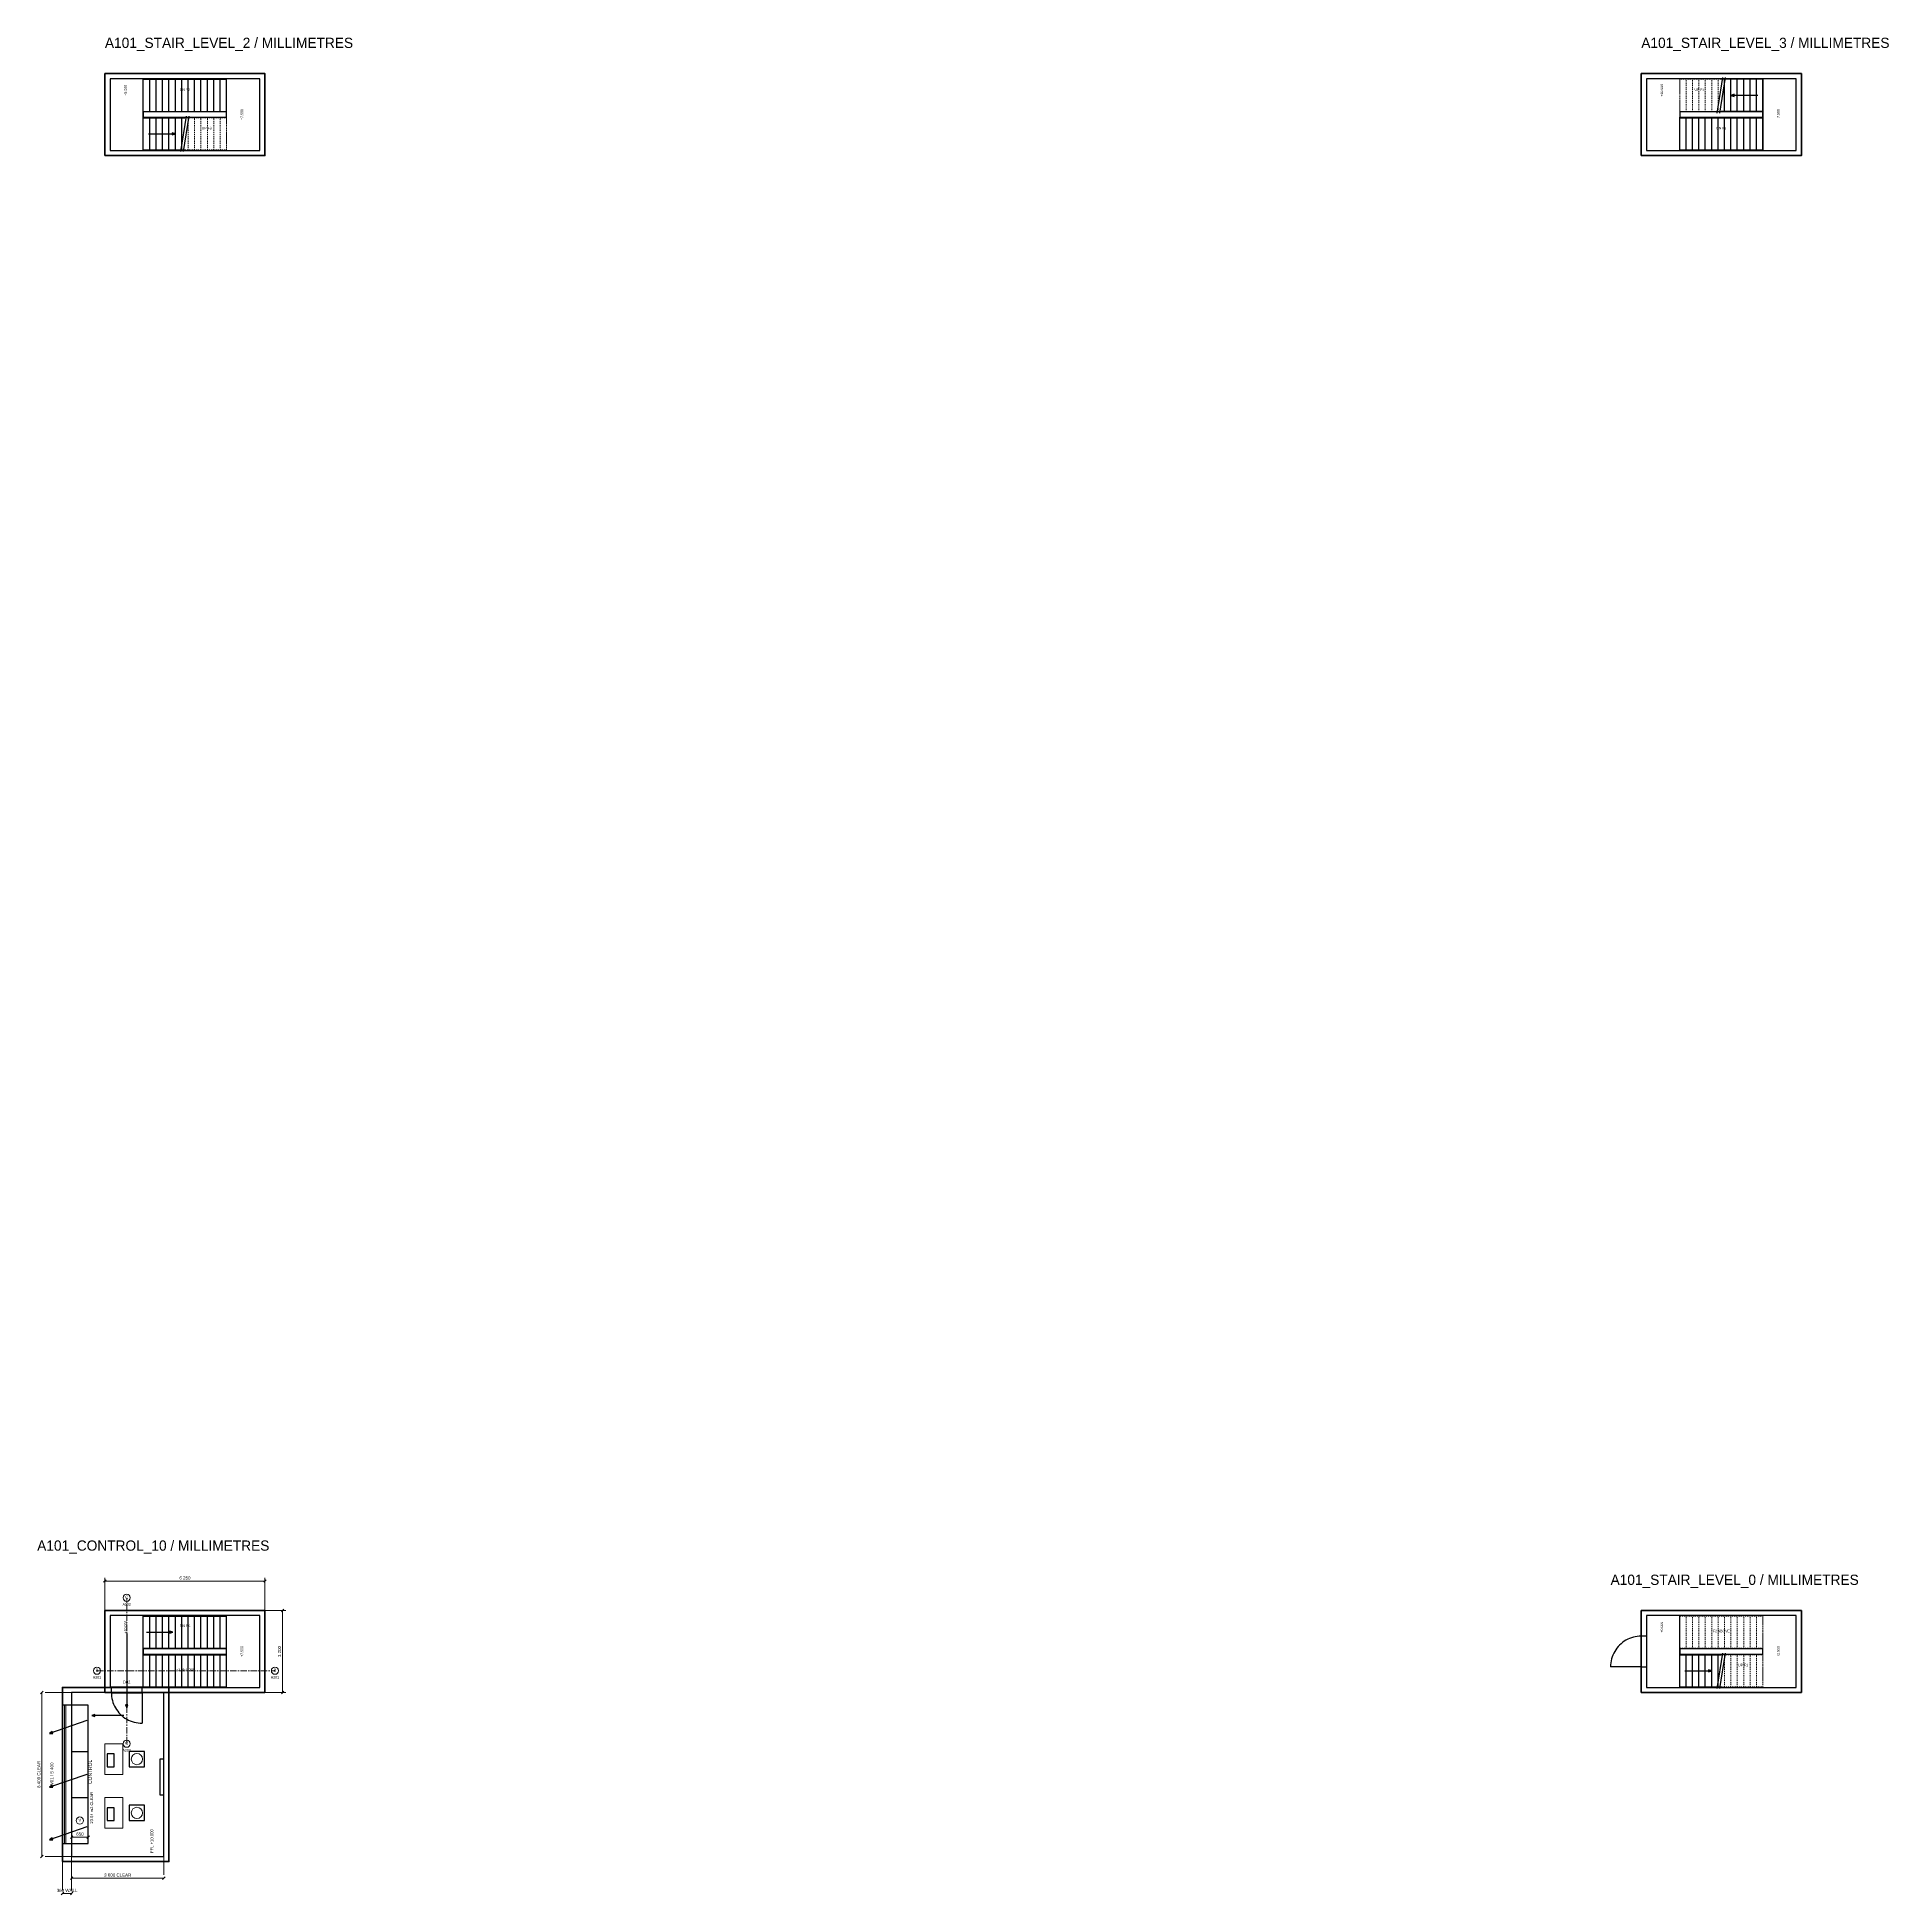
# Model space of a CAD drawing. Header units: millimetres. Extents: x -14174 to 142128, y -12275 to 247751.
# Drawn here: x 69813 to 142128, y -5900 to 66621 of the extents above; entities that cross this region are included whole.
import ezdxf
from ezdxf.enums import TextEntityAlignment as Align

# ---------------------------------------------------------------- set-up
doc = ezdxf.new("R2010")
doc.units = ezdxf.units.MM
for name, pattern in [('DASH_50_1.2_0.7', [95, 60, -35]), ('DASH_50_1_0.7', [85, 50, -35]), ('DASH_50_1_1', [100, 50, -50]), ('DASH_50_5_1_1_1', [400, 250, -50, 50, -50]), ('DASHED', [1.524, 1.27, -0.254])]:
    doc.linetypes.add(name, pattern=pattern)
for name, color, linetype, lineweight in [('A-ANNO', 7, 'Continuous', 18), ('A-DIMS', 8, 'Continuous', 13), ('A-DOOR', 7, 'Continuous', 25), ('A-EQUIP', 3, 'Continuous', 18), ('A-GLAZ', 4, 'Continuous', 18), ('A-HIDDEN', 8, 'DASHED', 13), ('A-OUTLINE', 7, 'Continuous', 25), ('A-ROUTE', 30, 'Continuous', 25), ('A-WALL', 8, 'Continuous', 50)]:
    doc.layers.add(name, color=color, linetype=linetype, lineweight=lineweight)

# ---------------------------------------------------------------- blocks, each defined once
blk = doc.blocks.new('A101_CONTROL_10')
at = {"layer": 'A-DIMS'}
for p, q in [((12410, 6300), (12510, 6400)), ((12460, 5200), (12460, 6480)), ((12460, 6350), (18710, 6350)), ((18660, 6300), (18760, 6400)), ((18710, 5200), (18710, 6480)), ((18710, 5200), (19530, 5200)), ((19350, 5150), (19450, 5250)), ((19400, 2000), (19400, 5200)), ((9950, 1950), (10050, 2050)), ((10000, -4400), (10000, 2000)), ((11160, 2000), (10130, 2000)), ((18710, 2000), (19530, 2000)), ((19350, 1950), (19450, 2050)), ((11110, -3700), (11210, -3600)), ((11160, -3900), (11160, -3520)), ((11760, -3700), (11860, -3600)), ((11810, -3900), (11810, -3520)), ((9950, -4450), (10050, -4350)), ((11160, -3650), (11810, -3650)), ((11160, -4400), (10130, -4400)), ((10800, -4600), (10800, -5720)), ((11160, -4400), (11160, -5120)), ((11160, -4600), (11160, -5720)), ((14760, -4400), (14760, -5120)), ((10750, -5900), (10850, -5800)), ((11110, -5300), (11210, -5200)), ((11110, -5900), (11210, -5800)), ((11160, -5250), (14760, -5250)), ((14710, -5300), (14810, -5200)), ((10800, -5850), (11160, -5850))]:
    blk.add_line(p, q, dxfattribs=at)
at = {"layer": 'A-DOOR'}
blk.add_line((13910, 2000), (13910, 800), dxfattribs=at)
blk.add_line((13910, 2000), (13910, 800), dxfattribs=at)
at = {"layer": 'A-EQUIP'}
for points in [[(12460, -1200), (13160, -1200), (13160, 0), (12460, 0)], [(12460, -3300), (13160, -3300), (13160, -2100), (12460, -2100)]]:
    blk.add_lwpolyline(points, close=True, dxfattribs=at)
for centre, radius in [((13310, 5700), 140), ((12150, 2850), 140), ((19100, 2850), 140), ((13310, 0), 140), ((13710, -600), 220), ((11480, -3000), 140), ((13710, -2700), 220)]:
    blk.add_circle(centre, radius, dxfattribs=at)
at = {"layer": 'A-GLAZ'}
for p, q in [((10880, -3900), (10880, 1500)), ((10940, -3900), (10940, 1500))]:
    blk.add_line(p, q, dxfattribs=at)
at = {"layer": 'A-HIDDEN', "linetype": 'DASH_50_5_1_1_1'}
for p, q in [((13310, 0), (13310, 5700)), ((12150, 2850), (19100, 2850))]:
    blk.add_line(p, q, dxfattribs=at)
at = {"layer": 'A-HIDDEN', "linetype": 'DASH_50_1_1'}
blk.add_line((13910, 2000), (12710, 2000), dxfattribs=at)
blk.add_line((13910, 2000), (12710, 2000), dxfattribs=at)
at = {"layer": 'A-HIDDEN'}
blk.add_lwpolyline([(17210, 2200), (18510, 2200), (18510, 5000), (17210, 5000)], close=True, dxfattribs=at)
at = {"layer": 'A-OUTLINE'}
for p, q in [((13960, 3700), (13960, 5000)), ((13960, 4975), (17210, 4975)), ((14210, 3700), (14210, 5000)), ((14460, 3700), (14460, 5000)), ((14710, 3700), (14710, 5000)), ((14960, 3700), (14960, 5000)), ((15210, 3700), (15210, 5000)), ((15460, 3700), (15460, 5000)), ((15710, 3700), (15710, 5000)), ((15960, 3700), (15960, 5000)), ((16210, 3700), (16210, 5000)), ((16460, 3700), (16460, 5000)), ((16710, 3700), (16710, 5000)), ((16960, 3700), (16960, 5000)), ((17210, 3700), (17210, 5000)), ((13960, 3725), (17210, 3725)), ((13960, 2200), (13960, 3500)), ((13960, 3475), (17210, 3475)), ((14210, 2200), (14210, 3500)), ((14460, 2200), (14460, 3500)), ((14710, 2200), (14710, 3500)), ((14960, 2200), (14960, 3500)), ((15210, 2200), (15210, 3500)), ((15460, 2200), (15460, 3500)), ((15710, 2200), (15710, 3500)), ((15960, 2200), (15960, 3500)), ((16210, 2200), (16210, 3500)), ((16460, 2200), (16460, 3500)), ((16710, 2200), (16710, 3500)), ((16960, 2200), (16960, 3500)), ((17210, 2200), (17210, 3500)), ((13960, 2225), (17210, 2225)), ((11160, -300), (11810, -300)), ((11160, -2100), (11810, -2100))]:
    blk.add_line(p, q, dxfattribs=at)
for points in [[(12660, 2200), (18510, 2200), (18510, 5000), (12660, 5000)], [(12660, 2200), (13960, 2200), (13960, 5000), (12660, 5000)], [(13960, 3500), (17210, 3500), (17210, 3700), (13960, 3700)], [(12710, 1990), (13910, 1990), (13910, 2210), (12710, 2210)], [(12710, 1990), (13910, 1990), (13910, 2210), (12710, 2210)], [(10790, -3900), (11170, -3900), (11170, 1500), (10790, 1500)], [(11160, -4400), (14760, -4400), (14760, 2000), (11160, 2000)], [(11160, -3900), (11810, -3900), (11810, 1500), (11160, 1500)], [(12550, -900), (12820, -900), (12820, -400), (12550, -400)], [(13410, -900), (14010, -900), (14010, -300), (13410, -300)], [(14600, -2000), (14760, -2000), (14760, -600), (14600, -600)], [(12550, -3000), (12820, -3000), (12820, -2500), (12550, -2500)], [(13410, -3000), (14010, -3000), (14010, -2400), (13410, -2400)]]:
    blk.add_lwpolyline(points, close=True, dxfattribs=at)
blk.add_lwpolyline([(12710, 2000), (12713, 1922), (12720, 1843), (12733, 1766), (12751, 1689), (12774, 1614), (12801, 1541), (12834, 1469), (12871, 1400), (12912, 1333), (12958, 1269), (13008, 1209), (13061, 1151), (13119, 1098), (13179, 1048), (13243, 1002), (13310, 961), (13379, 924), (13451, 891), (13524, 864), (13599, 841), (13676, 823), (13753, 810), (13832, 803), (13910, 800)], dxfattribs=at)
blk.add_lwpolyline([(12710, 2000), (12713, 1922), (12720, 1843), (12733, 1766), (12751, 1689), (12774, 1614), (12801, 1541), (12834, 1469), (12871, 1400), (12912, 1333), (12958, 1269), (13008, 1209), (13061, 1151), (13119, 1098), (13179, 1048), (13243, 1002), (13310, 961), (13379, 924), (13451, 891), (13524, 864), (13599, 841), (13676, 823), (13753, 810), (13832, 803), (13910, 800)], dxfattribs=at)
at = {"layer": 'A-ROUTE'}
for p, q in [((13310, 4300), (13310, 1400)), ((14080, 4350), (15110, 4350)), ((11750, 900), (10300, 400)), ((13200, 1100), (11950, 1100)), ((11750, -1200), (10300, -1700)), ((11750, -3250), (10300, -3750))]:
    blk.add_line(p, q, dxfattribs=at)
for points in [[(15110, 4350), (14990, 4390), (14990, 4310)], [(13310, 1400), (13350, 1520), (13270, 1520)], [(11950, 1100), (12070, 1060), (12070, 1140)], [(10300, 400), (10426, 401), (10400, 477)], [(10300, -1700), (10426, -1699), (10400, -1623)], [(10300, -3750), (10426, -3749), (10400, -3673)]]:
    blk.add_lwpolyline(points, close=True, dxfattribs=at)
at = {"layer": 'A-WALL'}
for points in [[(12460, 2000), (18710, 2000), (18710, 5200), (12460, 5200)], [(10800, -4600), (14960, -4600), (14960, 2200), (10800, 2200)]]:
    blk.add_lwpolyline(points, close=True, dxfattribs=at)
at = {"layer": 'A-ANNO'}
for s, height, p in [('6 250', 125, (15585, 6410)), ('A202', 100, (13310, 5390)), ('C', 123, (13310, 5658)), ('DN F4', 105, (15585, 4550)), ('B', 123, (12150, 2808)), ('F3 BELOW', 97.5, (15585, 2850)), ('B', 123, (19100, 2808)), ('A201', 100, (12150, 2540)), ('D02', 115, (13310, 2350)), ('A201', 100, (19100, 2540)), ('C', 123, (13310, -42)), ('A202', 100, (13310, -310)), ('650', 125, (11485, -3590)), ('V', 110, (11480, -3042)), ('3 600 CLEAR', 125, (12960, -5190)), ('360 WALL', 125, (10980, -5790))]:
    blk.add_text(s, height=height, dxfattribs=at).set_placement(p, align=Align.CENTER)
for s, height, p in [('+10.000', 100, (13310, 4550)), ('+7.500', 100, (17860, 3600)), ('3 200', 125, (19340, 3600)), ('6 400 CLEAR', 125, (9940, -1200)), ('CONTROL', 140, (11950, -1100)), ('W01 / 5 400', 125, (10450, -1200)), ('23.04 m2 CLEAR', 115, (12000, -2500)), ('FFL +10.000', 117.5, (14350, -3800))]:
    blk.add_text(s, height=height, rotation=90, dxfattribs=at).set_placement(p, align=Align.CENTER)
blk = doc.blocks.new('A101_STAIR_LEVEL_2')
at = {"layer": 'A-HIDDEN', "linetype": 'DASH_50_1_0.7'}
for p, q in [((15585, 3475), (17210, 3475)), ((15710, 2200), (15710, 3500)), ((15960, 2200), (15960, 3500)), ((16210, 2200), (16210, 3500)), ((16460, 2200), (16460, 3500)), ((16710, 2200), (16710, 3500)), ((16960, 2200), (16960, 3500)), ((17210, 2200), (17210, 3500)), ((15585, 2225), (17210, 2225))]:
    blk.add_line(p, q, dxfattribs=at)
at = {"layer": 'A-HIDDEN', "linetype": 'DASH_50_1.2_0.7'}
blk.add_lwpolyline([(17210, 2200), (18510, 2200), (18510, 5000), (17210, 5000)], close=True, dxfattribs=at)
at = {"layer": 'A-OUTLINE'}
for p, q in [((13960, 3700), (13960, 5000)), ((13960, 4975), (17210, 4975)), ((14210, 3700), (14210, 5000)), ((14460, 3700), (14460, 5000)), ((14710, 3700), (14710, 5000)), ((14960, 3700), (14960, 5000)), ((15210, 3700), (15210, 5000)), ((15460, 3700), (15460, 5000)), ((15710, 3700), (15710, 5000)), ((15960, 3700), (15960, 5000)), ((16210, 3700), (16210, 5000)), ((16460, 3700), (16460, 5000)), ((16710, 3700), (16710, 5000)), ((16960, 3700), (16960, 5000)), ((17210, 3700), (17210, 5000)), ((13960, 3725), (17210, 3725)), ((13960, 2200), (13960, 3500)), ((13960, 3475), (15585, 3475)), ((14210, 2200), (14210, 3500)), ((14460, 2200), (14460, 3500)), ((14710, 2200), (14710, 3500)), ((14960, 2200), (14960, 3500)), ((15210, 2200), (15210, 3500)), ((15420, 2160), (15640, 3540)), ((15460, 2200), (15460, 3500)), ((15530, 2160), (15750, 3540)), ((13960, 2225), (15585, 2225))]:
    blk.add_line(p, q, dxfattribs=at)
for points in [[(12660, 2200), (18510, 2200), (18510, 5000), (12660, 5000)], [(12660, 2200), (13960, 2200), (13960, 5000), (12660, 5000)], [(13960, 3500), (17210, 3500), (17210, 3700), (13960, 3700)]]:
    blk.add_lwpolyline(points, close=True, dxfattribs=at)
at = {"layer": 'A-ROUTE'}
blk.add_line((14160, 2850), (15210, 2850), dxfattribs=at)
blk.add_lwpolyline([(15210, 2850), (15090, 2890), (15090, 2810)], close=True, dxfattribs=at)
at = {"layer": 'A-WALL'}
blk.add_lwpolyline([(12460, 2000), (18710, 2000), (18710, 5200), (12460, 5200)], close=True, dxfattribs=at)
at = {"layer": 'A-ANNO'}
for s, p in [('+5.000', (13310, 4550)), ('+7.500', (17860, 3600))]:
    blk.add_text(s, height=100, rotation=90, dxfattribs=at).set_placement(p, align=Align.CENTER)
for s, height, p in [('DN F2', 97.5, (15585, 4520)), ('UP F3', 100, (16435, 3020))]:
    blk.add_text(s, height=height, dxfattribs=at).set_placement(p, align=Align.CENTER)
blk = doc.blocks.new('A101_STAIR_LEVEL_0')
at = {"layer": 'A-DOOR'}
blk.add_line((12460, 3000), (11260, 3000), dxfattribs=at)
at = {"layer": 'A-HIDDEN', "linetype": 'DASH_50_1_0.7'}
for p, q in [((13960, 3700), (13960, 5000)), ((13960, 4975), (17210, 4975)), ((14210, 3700), (14210, 5000)), ((14460, 3700), (14460, 5000)), ((14710, 3700), (14710, 5000)), ((14960, 3700), (14960, 5000)), ((15210, 3700), (15210, 5000)), ((15460, 3700), (15460, 5000)), ((15710, 3700), (15710, 5000)), ((15960, 3700), (15960, 5000)), ((16210, 3700), (16210, 5000)), ((16460, 3700), (16460, 5000)), ((16710, 3700), (16710, 5000)), ((16960, 3700), (16960, 5000)), ((17210, 3700), (17210, 5000)), ((13960, 3725), (17210, 3725)), ((15585, 3475), (17210, 3475)), ((15710, 2200), (15710, 3500)), ((15960, 2200), (15960, 3500)), ((16210, 2200), (16210, 3500)), ((16460, 2200), (16460, 3500)), ((16710, 2200), (16710, 3500)), ((16960, 2200), (16960, 3500)), ((17210, 2200), (17210, 3500)), ((15585, 2225), (17210, 2225))]:
    blk.add_line(p, q, dxfattribs=at)
at = {"layer": 'A-HIDDEN', "linetype": 'DASH_50_1_1'}
blk.add_line((12460, 3000), (12460, 4200), dxfattribs=at)
at = {"layer": 'A-HIDDEN', "linetype": 'DASH_50_1.2_0.7'}
blk.add_lwpolyline([(17210, 2200), (18510, 2200), (18510, 5000), (17210, 5000)], close=True, dxfattribs=at)
at = {"layer": 'A-OUTLINE'}
for p, q in [((13960, 2200), (13960, 3500)), ((13960, 3475), (15585, 3475)), ((14210, 2200), (14210, 3500)), ((14460, 2200), (14460, 3500)), ((14710, 2200), (14710, 3500)), ((14960, 2200), (14960, 3500)), ((15210, 2200), (15210, 3500)), ((15420, 2160), (15640, 3540)), ((15460, 2200), (15460, 3500)), ((15530, 2160), (15750, 3540)), ((13960, 2225), (15585, 2225))]:
    blk.add_line(p, q, dxfattribs=at)
for points in [[(12660, 2200), (18510, 2200), (18510, 5000), (12660, 5000)], [(12660, 2200), (13960, 2200), (13960, 5000), (12660, 5000)], [(12450, 3000), (12670, 3000), (12670, 4200), (12450, 4200)], [(13960, 3500), (17210, 3500), (17210, 3700), (13960, 3700)]]:
    blk.add_lwpolyline(points, close=True, dxfattribs=at)
blk.add_lwpolyline([(12460, 4200), (12382, 4197), (12303, 4190), (12226, 4177), (12149, 4159), (12074, 4136), (12001, 4109), (11929, 4076), (11860, 4039), (11793, 3998), (11729, 3952), (11669, 3902), (11611, 3849), (11558, 3791), (11508, 3731), (11462, 3667), (11421, 3600), (11384, 3531), (11351, 3459), (11324, 3386), (11301, 3311), (11283, 3234), (11270, 3157), (11263, 3078), (11260, 3000)], dxfattribs=at)
at = {"layer": 'A-ROUTE'}
blk.add_line((14160, 2850), (15210, 2850), dxfattribs=at)
blk.add_lwpolyline([(15210, 2850), (15090, 2890), (15090, 2810)], close=True, dxfattribs=at)
at = {"layer": 'A-WALL'}
blk.add_lwpolyline([(12460, 2000), (18710, 2000), (18710, 5200), (12460, 5200)], close=True, dxfattribs=at)
at = {"layer": 'A-ANNO'}
for s, p in [('+0.000', (13310, 4550)), ('+2.500', (17860, 3600))]:
    blk.add_text(s, height=100, rotation=90, dxfattribs=at).set_placement(p, align=Align.CENTER)
for s, height, p in [('F2 ABOVE', 97.5, (15585, 4350)), ('UP F1', 100, (16435, 3020))]:
    blk.add_text(s, height=height, dxfattribs=at).set_placement(p, align=Align.CENTER)
blk = doc.blocks.new('A101_STAIR_LEVEL_3')
at = {"layer": 'A-HIDDEN', "linetype": 'DASH_50_1_0.7'}
for p, q in [((13960, 3700), (13960, 5000)), ((15585, 4975), (13960, 4975)), ((14210, 3700), (14210, 5000)), ((14460, 3700), (14460, 5000)), ((14710, 3700), (14710, 5000)), ((14960, 3700), (14960, 5000)), ((15210, 3700), (15210, 5000)), ((15460, 3700), (15460, 5000)), ((15585, 3725), (13960, 3725))]:
    blk.add_line(p, q, dxfattribs=at)
at = {"layer": 'A-HIDDEN', "linetype": 'DASH_50_1.2_0.7'}
blk.add_lwpolyline([(12660, 2200), (13960, 2200), (13960, 5000), (12660, 5000)], close=True, dxfattribs=at)
at = {"layer": 'A-OUTLINE'}
for p, q in [((15420, 3660), (15640, 5040)), ((15530, 3660), (15750, 5040)), ((17210, 4975), (15585, 4975)), ((15710, 3700), (15710, 5000)), ((15960, 3700), (15960, 5000)), ((16210, 3700), (16210, 5000)), ((16460, 3700), (16460, 5000)), ((16710, 3700), (16710, 5000)), ((16960, 3700), (16960, 5000)), ((17210, 3700), (17210, 5000)), ((17210, 3725), (15585, 3725)), ((13960, 2200), (13960, 3500)), ((13960, 3475), (17210, 3475)), ((14210, 2200), (14210, 3500)), ((14460, 2200), (14460, 3500)), ((14710, 2200), (14710, 3500)), ((14960, 2200), (14960, 3500)), ((15210, 2200), (15210, 3500)), ((15460, 2200), (15460, 3500)), ((15710, 2200), (15710, 3500)), ((15960, 2200), (15960, 3500)), ((16210, 2200), (16210, 3500)), ((16460, 2200), (16460, 3500)), ((16710, 2200), (16710, 3500)), ((16960, 2200), (16960, 3500)), ((17210, 2200), (17210, 3500)), ((13960, 2225), (17210, 2225))]:
    blk.add_line(p, q, dxfattribs=at)
for points in [[(12660, 2200), (18510, 2200), (18510, 5000), (12660, 5000)], [(17210, 2200), (18510, 2200), (18510, 5000), (17210, 5000)], [(13960, 3500), (17210, 3500), (17210, 3700), (13960, 3700)]]:
    blk.add_lwpolyline(points, close=True, dxfattribs=at)
at = {"layer": 'A-ROUTE'}
blk.add_line((17010, 4350), (15960, 4350), dxfattribs=at)
blk.add_lwpolyline([(15960, 4350), (16080, 4310), (16080, 4390)], close=True, dxfattribs=at)
at = {"layer": 'A-WALL'}
blk.add_lwpolyline([(12460, 2000), (18710, 2000), (18710, 5200), (12460, 5200)], close=True, dxfattribs=at)
at = {"layer": 'A-ANNO'}
for s, p in [('+10.000', (13310, 4550)), ('+7.500', (17860, 3600))]:
    blk.add_text(s, height=100, rotation=90, dxfattribs=at).set_placement(p, align=Align.CENTER)
for s, height, p in [('UP F4', 100, (14735, 4520)), ('DN F3', 97.5, (15585, 3020))]:
    blk.add_text(s, height=height, dxfattribs=at).set_placement(p, align=Align.CENTER)

msp = doc.modelspace()

# ---------------------------------------------------------------- block references
for name, p in [('A101_STAIR_LEVEL_2', (60000, 60000)), ('A101_STAIR_LEVEL_3', (120000, 60000)), ('A101_CONTROL_10', (60000, 0)), ('A101_STAIR_LEVEL_0', (120000, 0))]:
    msp.add_blockref(name, p)

# ---------------------------------------------------------------- texts
at = {"layer": 'A-ANNO'}
for s, p in [('A101_STAIR_LEVEL_2 / MILLIMETRES', (72460, 66200)), ('A101_STAIR_LEVEL_3 / MILLIMETRES', (132460, 66200)), ('A101_CONTROL_10 / MILLIMETRES', (69815, 7535)), ('A101_STAIR_LEVEL_0 / MILLIMETRES', (131260, 6200))]:
    msp.add_text(s, height=400, dxfattribs=at).set_placement(p)

doc.saveas('drawing.dxf')
